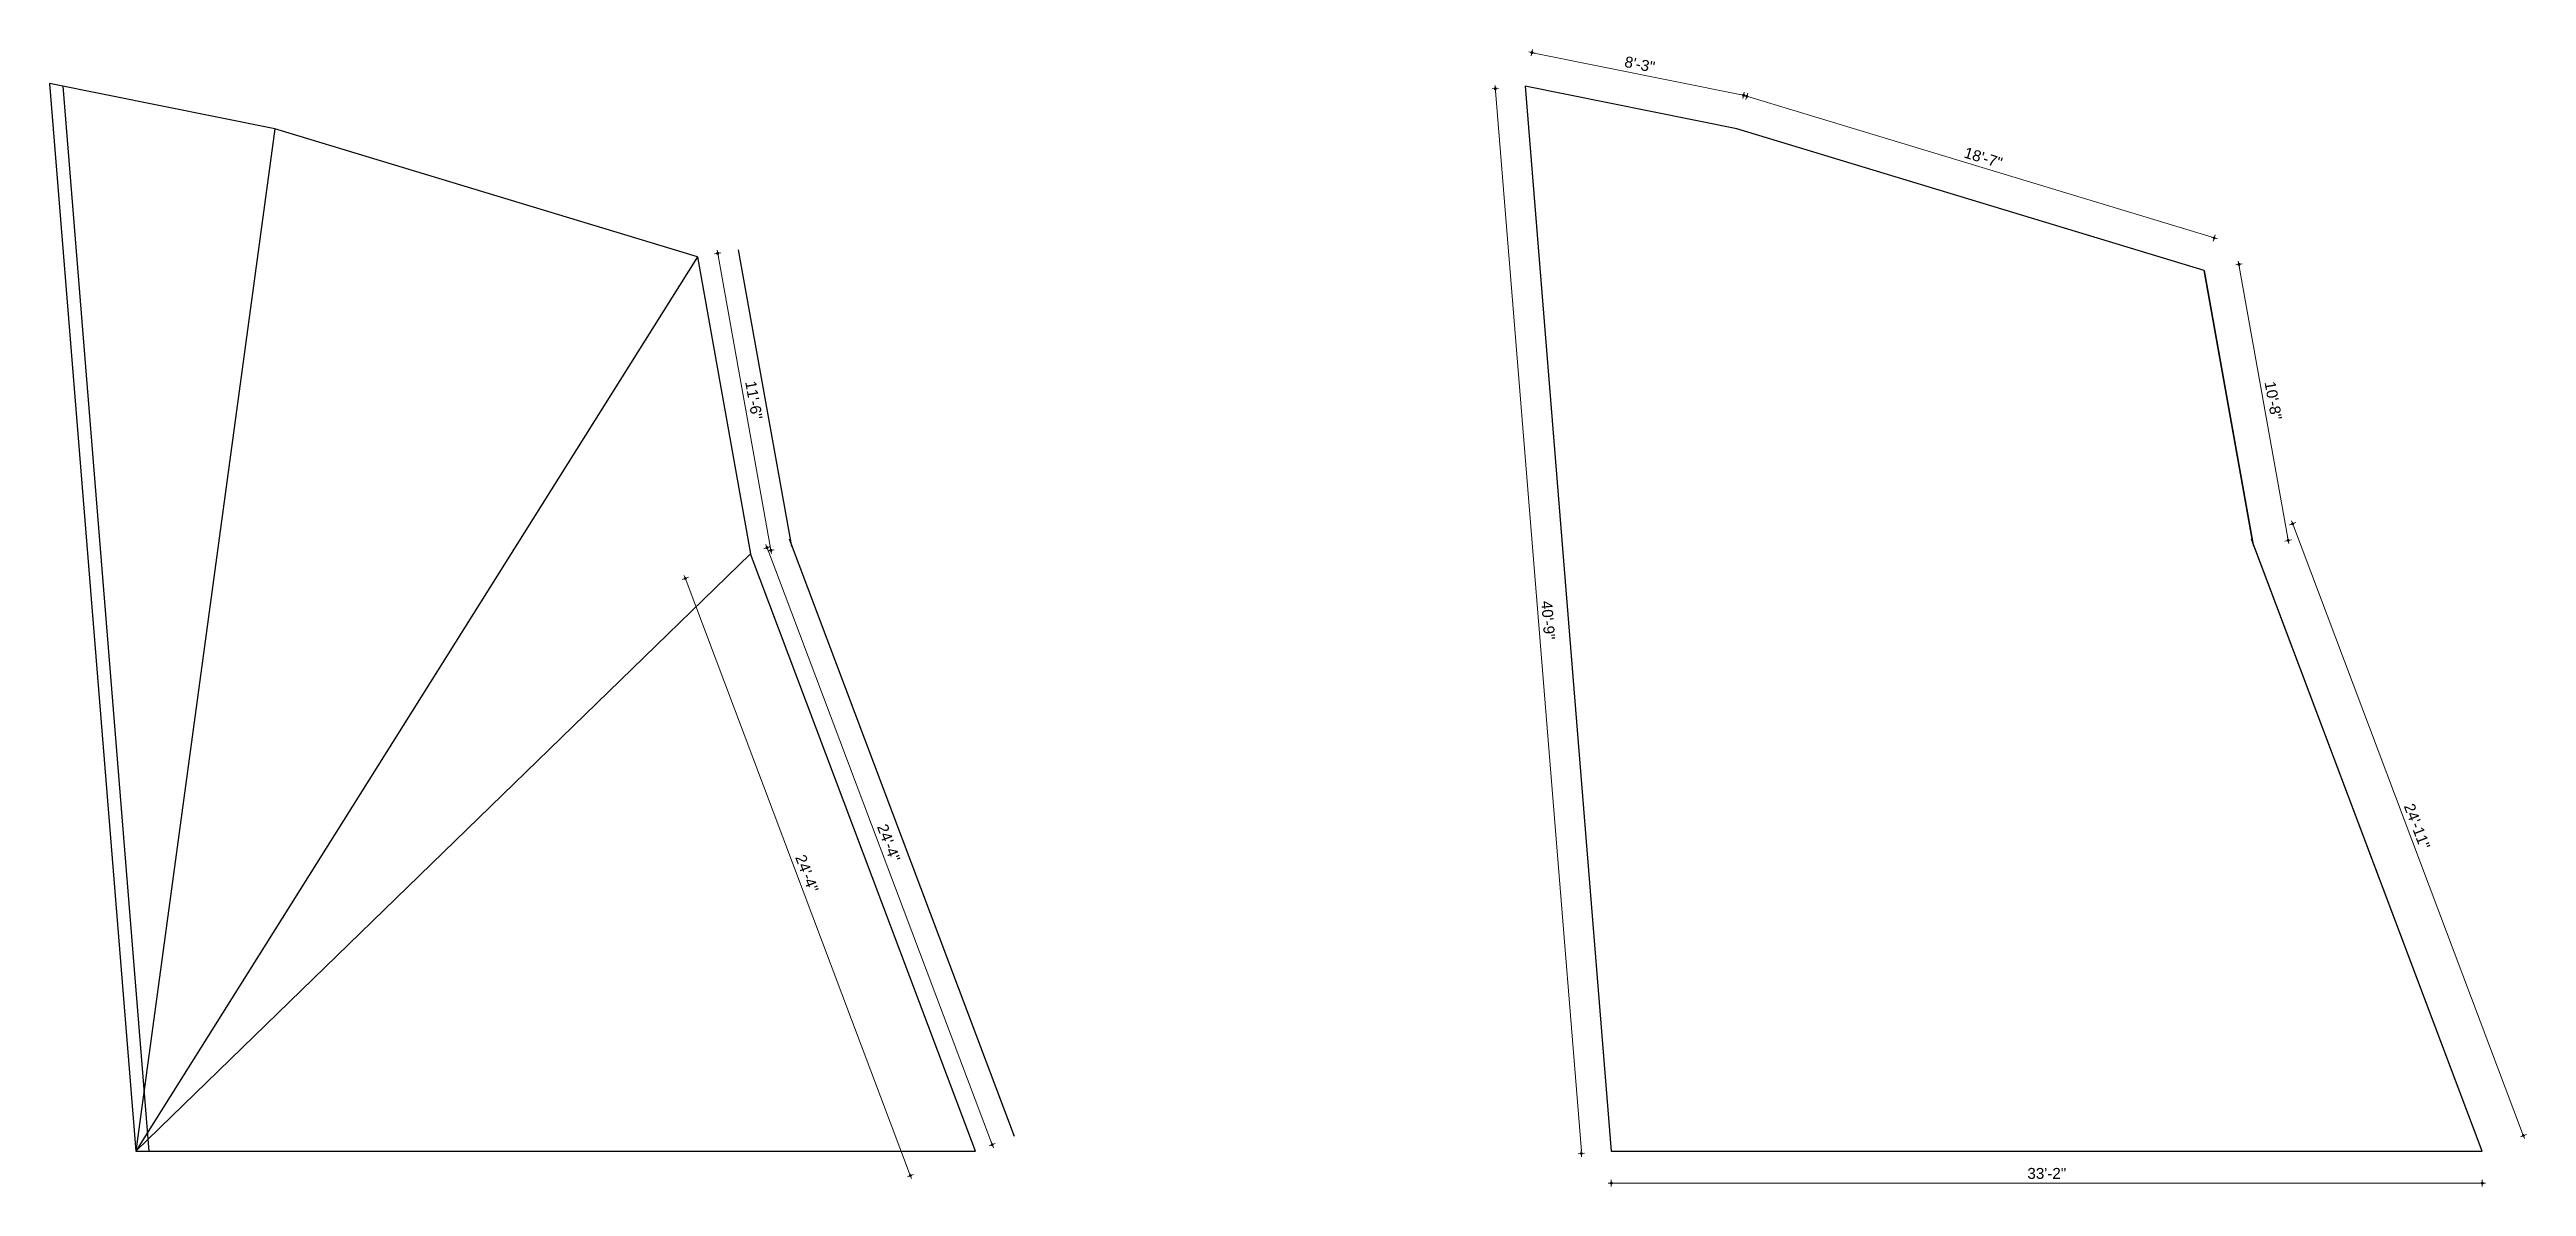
# Model space of a CAD drawing. Header units: inches. Extents: x 100101 to 119806, y -2288 to 8641.
# Drawn here: x 109268 to 110401, y 8121 to 8641 of the extents above; entities that cross this region are included whole.
import ezdxf

# ---------------------------------------------------------------- set-up
doc = ezdxf.new("R2010")
doc.units = ezdxf.units.IN
doc.header["$LTSCALE"] = 0.5
doc.header["$MEASUREMENT"] = 0
doc.header["$PDMODE"] = 66
doc.layers.add('hatch', color=9, linetype='Continuous', lineweight=0)
doc.layers.add('Toilet', color=7, linetype='Continuous', lineweight=25)
doc.styles.get("Standard").update_dxf_attribs({"font": 'arial.ttf'})
doc.dimstyles.new('S8', dxfattribs={"dimtxt": 5, "dimasz": 1, "dimexe": 6, "dimexo": 18, "dimgap": 1.9375, "dimtad": 1, "dimdec": 0, "dimzin": 3, "dimdsep": 46, "dimlunit": 4, "dimtxsty": 'Standard', "dimblk": 'dot 2', "dimcen": 12, "dimse1": 1, "dimse2": 1, "dimclrd": 1, "dimclre": 1, "dimclrt": 256, "dimadec": 0, "dimazin": 0, "dimtfac": 0.75, "dimtdec": 0, "dimtix": 1, "dimtmove": 1, "dimatfit": 3, "dimldrblk": 'DOT', "dimfxl": 1, "dimtolj": 1, "dimtzin": 0, "dimlwd": 9, "dimlwe": 9, "dimarcsym": 0})

msp = doc.modelspace()

# ---------------------------------------------------------------- blocks, each defined once
blk = doc.blocks.new('dot1')
at = {"layer": 'hatch'}
h = blk.add_hatch(color=256, dxfattribs=at)
edge = h.paths.add_edge_path()
edge.add_arc((0, 0), 1, 0, 360)
for p, q in [((3, 0), (-3, 0)), ((0, 3), (0, -3))]:
    blk.add_line(p, q, dxfattribs=at)
blk.add_circle((0, 0), 1, dxfattribs=at)
blk = doc.blocks.new('dot 2')
at = {"layer": 'hatch', "xscale": 0.5, "yscale": 0.5, "zscale": 0.5}
blk.add_blockref('dot1', (0, 0), dxfattribs=at)
blk = doc.blocks.new('*D800')
at = {"layer": 'Defpoints', "color": 0, "transparency": 16777216}
for p in [(109945.8, 8639.9), (109942.7, 8624.5), (110039.5, 8605)]:
    blk.add_point(p, dxfattribs=at)
at = {"layer": 'Toilet', "color": 1, "lineweight": 9, "transparency": 16777216}
blk.add_line((110041.6, 8620.6), (109946.8, 8639.7), dxfattribs=at)
for p, rotation in [((109945.8, 8639.9), 168.6348367293482), ((110042.6, 8620.4), 348.6348367293483)]:
    blk.add_blockref('dot 2', p, dxfattribs=dict(at, rotation=rotation))
at = {"layer": 'Toilet', "transparency": 16777216, "insert": (109995.1, 8634.5), "char_height": 5, "attachment_point": 5, "rotation": 348.6348}
blk.add_mtext('\\A1;8\'-3"', dxfattribs=at)
blk = doc.blocks.new('_Dot')
at = {"color": 0, "linetype": 'ByBlock', "lineweight": -2}
blk.add_line((-0.5, 0), (-1, 0), dxfattribs=at)
at = {"color": 0, "linetype": 'ByBlock', "const_width": 0.5}
blk.add_lwpolyline([(-0.25, 0, 1), (0.25, 0, 1)], format="xyb", close=True, dxfattribs=at)
blk = doc.blocks.new('*D801')
at = {"layer": 'Defpoints', "color": 0, "transparency": 16777216}
for p in [(110044.1, 8619.9), (110039.5, 8605), (110253.2, 8540.2)]:
    blk.add_point(p, dxfattribs=at)
at = {"layer": 'Toilet', "color": 1, "lineweight": 9, "transparency": 16777216}
blk.add_line((110256.8, 8555.4), (110045, 8619.6), dxfattribs=at)
for p, rotation in [((110044.1, 8619.9), 163.1311097406236), ((110257.8, 8555.1), 343.1311097406236)]:
    blk.add_blockref('dot 2', p, dxfattribs=dict(at, rotation=rotation))
at = {"layer": 'Toilet', "transparency": 16777216, "insert": (110152.2, 8591.8), "char_height": 5, "attachment_point": 5, "rotation": 343.1311}
blk.add_mtext('\\A1;18\'-7"', dxfattribs=at)
blk = doc.blocks.new('*D802')
at = {"layer": 'Defpoints', "color": 0, "transparency": 16777216}
for p in [(109942.7, 8624.5), (109968.4, 8136.2), (109982.1, 8137.3)]:
    blk.add_point(p, dxfattribs=at)
at = {"layer": 'Toilet', "color": 1, "lineweight": 9, "transparency": 16777216}
blk.add_line((109929.1, 8622.4), (109968.4, 8137.2), dxfattribs=at)
for p, rotation in [((109929.1, 8623.4), 94.62204504418378), ((109968.4, 8136.2), 274.6220450441838)]:
    blk.add_blockref('dot 2', p, dxfattribs=dict(at, rotation=rotation))
at = {"layer": 'Toilet', "transparency": 16777216, "insert": (109953.2, 8380.2), "char_height": 5, "attachment_point": 5, "rotation": 274.622}
blk.add_mtext('\\A1;40\'-9"', dxfattribs=at)
blk = doc.blocks.new('*D804')
at = {"layer": 'Defpoints', "color": 0, "transparency": 16777216}
for p in [(110274.9, 8417.3), (110293.7, 8424.3), (110380.4, 8137.3)]:
    blk.add_point(p, dxfattribs=at)
at = {"layer": 'Toilet', "color": 1, "lineweight": 9, "transparency": 16777216}
blk.add_line((110398.8, 8145.3), (110294.1, 8423.4), dxfattribs=at)
for p, rotation in [((110293.7, 8424.3), 110.6418753210488), ((110399.2, 8144.4), 290.6418753210488)]:
    blk.add_blockref('dot 2', p, dxfattribs=dict(at, rotation=rotation))
at = {"layer": 'Toilet', "transparency": 16777216, "insert": (110350.6, 8285.9), "char_height": 5, "attachment_point": 5, "rotation": 290.6419}
blk.add_mtext('\\A1;24\'-11"', dxfattribs=at)
blk = doc.blocks.new('*D805')
at = {"layer": 'Defpoints', "color": 0, "transparency": 16777216}
for p in [(110253.2, 8540.2), (110291.6, 8416.7), (110275.8, 8413.9)]:
    blk.add_point(p, dxfattribs=at)
at = {"layer": 'Toilet', "color": 1, "lineweight": 9, "transparency": 16777216}
blk.add_line((110269.2, 8542.1), (110291.5, 8417.7), dxfattribs=at)
for p, rotation in [((110269.1, 8543), 100.1413371784282), ((110291.6, 8416.7), 280.1413371784282)]:
    blk.add_blockref('dot 2', p, dxfattribs=dict(at, rotation=rotation))
at = {"layer": 'Toilet', "transparency": 16777216, "insert": (110284.8, 8480.7), "char_height": 5, "attachment_point": 5, "rotation": 280.1413}
blk.add_mtext('\\A1;10\'-8"', dxfattribs=at)
blk = doc.blocks.new('*D1212')
at = {"layer": 'Defpoints', "color": 0, "transparency": 16777216}
for p in [(109588.5, 8410.6), (109558.7, 8399.3), (109691.4, 8137.3)]:
    blk.add_point(p, dxfattribs=at)
at = {"layer": 'Toilet', "color": 1, "lineweight": 9, "transparency": 16777216}
blk.add_line((109661.2, 8127), (109559, 8398.4), dxfattribs=at)
for p, rotation in [((109558.7, 8399.3), 110.6418753210498), ((109661.6, 8126.1), 290.6418753210498)]:
    blk.add_blockref('dot 2', p, dxfattribs=dict(at, rotation=rotation))
at = {"layer": 'Toilet', "transparency": 16777216, "insert": (109614.3, 8264.3), "char_height": 5, "attachment_point": 5, "rotation": 290.6419}
blk.add_mtext('\\A1;24\'-4"', dxfattribs=at)
blk = doc.blocks.new('*D1213')
at = {"layer": 'Defpoints', "color": 0, "transparency": 16777216}
for p in [(109564.2, 8546.4), (109588.5, 8410.6), (109597.8, 8412.2)]:
    blk.add_point(p, dxfattribs=at)
at = {"layer": 'Toilet', "color": 1, "lineweight": 9, "transparency": 16777216}
blk.add_line((109573.7, 8547.1), (109597.6, 8413.2), dxfattribs=at)
for p, rotation in [((109573.5, 8548.1), 100.1413371784274), ((109597.8, 8412.2), 280.1413371784274)]:
    blk.add_blockref('dot 2', p, dxfattribs=dict(at, rotation=rotation))
at = {"layer": 'Toilet', "transparency": 16777216, "insert": (109590, 8480.9), "char_height": 5, "attachment_point": 5, "rotation": 280.1413}
blk.add_mtext('\\A1;11\'-6"', dxfattribs=at)
blk = doc.blocks.new('*D1214')
at = {"layer": 'Defpoints', "color": 0, "transparency": 16777216}
for p in [(109588.5, 8410.6), (109596, 8413.4), (109691.4, 8137.3)]:
    blk.add_point(p, dxfattribs=at)
at = {"layer": 'Toilet', "color": 1, "lineweight": 9, "transparency": 16777216}
blk.add_line((109698.6, 8141.1), (109596.4, 8412.5), dxfattribs=at)
for p, rotation in [((109596, 8413.4), 110.6418753210498), ((109699, 8140.2), 290.6418753210498)]:
    blk.add_blockref('dot 2', p, dxfattribs=dict(at, rotation=rotation))
at = {"layer": 'Toilet', "transparency": 16777216, "insert": (109651.7, 8278.3), "char_height": 5, "attachment_point": 5, "rotation": 290.6419}
blk.add_mtext('\\A1;24\'-4"', dxfattribs=at)

# ---------------------------------------------------------------- dimensions: what is measured, and where the dimension line sits
at = {"layer": 'Toilet'}
for p1, p2, distance, picture, middle in [((110039.5, 8605), (109942.7, 8624.5), -15.7, '*D800', (109995.1, 8634.5)), ((109942.7, 8624.5), (109982.1, 8137.3), -13.7, '*D802', (109953.2, 8380.2)), ((110253.2, 8540.2), (110039.5, 8605), -15.6, '*D801', (110152.2, 8591.8)), ((109564.2, 8546.4), (109588.5, 8410.6), 9.4, '*D1213', (109590, 8480.9)), ((110253.2, 8540.2), (110275.8, 8413.9), 16.1, '*D805', (110284.8, 8480.7)), ((110380.4, 8137.3), (110274.9, 8417.3), -20.1, '*D804', (110350.6, 8285.9)), ((109691.4, 8137.3), (109588.5, 8410.6), 31.9, '*D1212', (109614.3, 8264.3)), ((109691.4, 8137.3), (109588.5, 8410.6), -8.1, '*D1214', (109651.7, 8278.3))]:
    dim = msp.add_aligned_dim(p1=p1, p2=p2, distance=distance, dimstyle='S8', override={"dimfxl": 2, "dimfxlon": 1, "dimarcsym": 1}, dxfattribs=at)
    dim.commit()
    dim.dimension.update_dxf_attribs({"geometry": picture, "text_midpoint": middle})
msp.add_linear_dim(base=(110380.4, 8122.6), p1=(109982.1, 8137.3), p2=(110380.4, 8137.3), dimstyle='S8', override={"dimfxl": 2, "dimfxlon": 1, "dimarcsym": 1}, dxfattribs=at).render()

# ---------------------------------------------------------------- linework, layer by layer
at = {"layer": 'Toilet'}
for p, q in [((109370.9, 8605), (109267.9, 8625.7)), ((109267.9, 8625.7), (109307.4, 8137.3)), ((109274, 8624.5), (109313.4, 8137.3)), ((110039.5, 8605), (109942.7, 8624.5)), ((109942.7, 8624.5), (109982.1, 8137.3)), ((109370.9, 8605), (109307.4, 8137.3)), ((109564.2, 8546.4), (109370.9, 8605)), ((110253.2, 8540.2), (110039.5, 8605)), ((109564.2, 8546.4), (109307.4, 8137.3)), ((109564.2, 8546.4), (109588.5, 8410.6)), ((109582.9, 8549.7), (109607.2, 8413.9)), ((110253.2, 8540.2), (110275.8, 8413.9)), ((109709.2, 8144), (109606.3, 8417.3)), ((110380.4, 8137.3), (110274.9, 8417.3)), ((109588.5, 8410.6), (109307.4, 8137.3)), ((109691.4, 8137.3), (109588.5, 8410.6)), ((109307.4, 8137.3), (109691.4, 8137.3)), ((109982.1, 8137.3), (110380.4, 8137.3))]:
    msp.add_line(p, q, dxfattribs=at)
msp.add_lwpolyline([(110275.5, 8415.6), (110253.2, 8540.2), (110039.5, 8605), (109942.7, 8624.5), (109982.1, 8137.3), (110380.4, 8137.3)], close=True, dxfattribs=at)

msp.set_redraw_order([(e.dxf.handle, doc.entitydb.next_handle()) for e in msp.query("TEXT MTEXT ATTDEF DIMENSION ARC_DIMENSION")])  # texts and dimensions are drawn at this point

doc.saveas('drawing.dxf')
